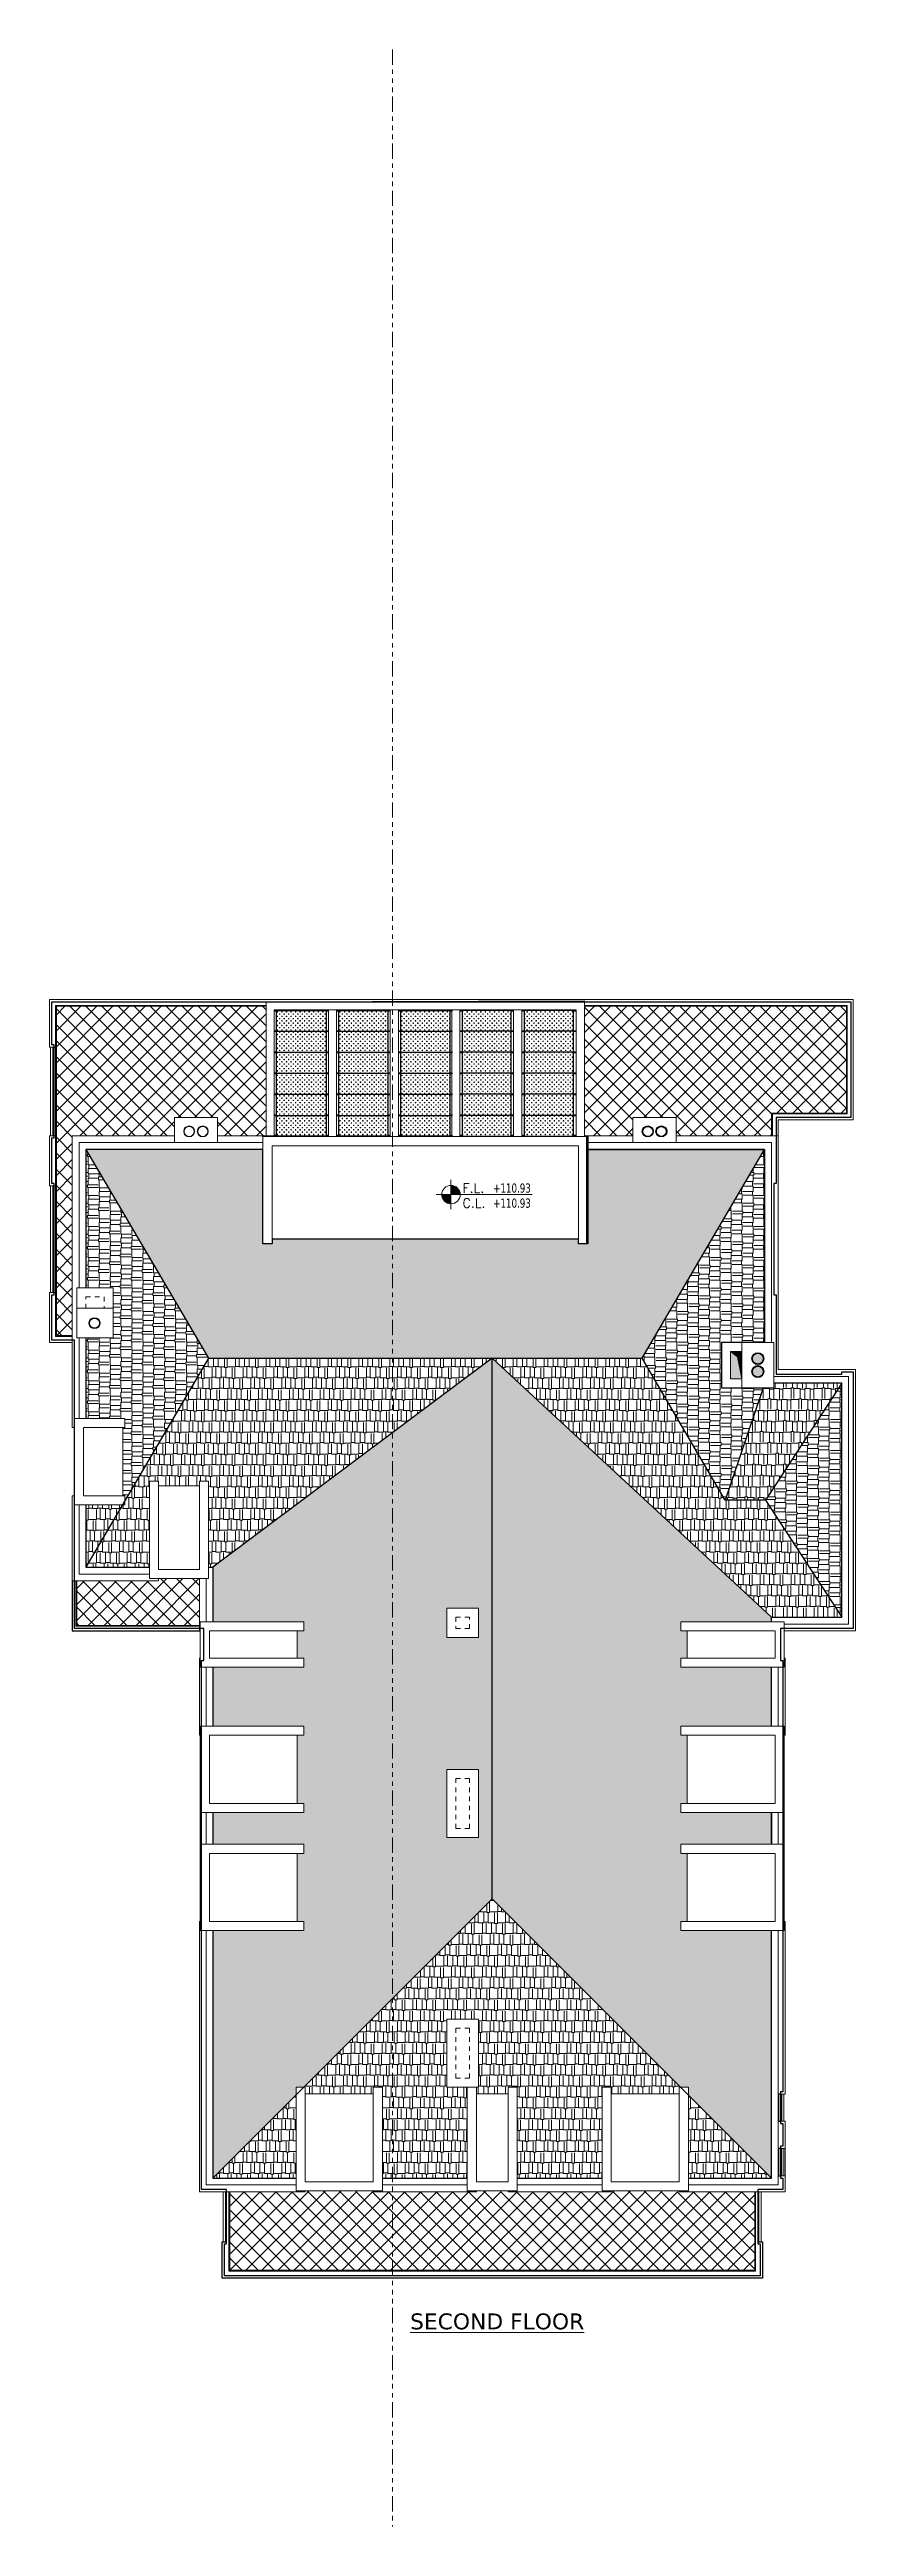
# Model space of a CAD drawing. Header units: inches. Extents: x -48 to 777, y -156 to 510.
# Drawn here: x 684.8 to 702.6, y -128.5 to -74 of the extents above; entities that cross this region are included whole.
import ezdxf
from ezdxf.enums import TextEntityAlignment as Align

# ---------------------------------------------------------------- set-up
doc = ezdxf.new("R2010")
doc.units = ezdxf.units.IN
doc.header["$MEASUREMENT"] = 0
for name, pattern in [('ACAD_ISO06W100', [36, 24, -3, 0, -3, 0, -3, 0, -3]), ('ACAD_ISO10W100', [18, 12, -3, 0, -3]), ('HIDDEN', [0.375, 0.25, -0.125]), ('NUHA', [1.45, 0.75, -0.25, 0.2, -0.25])]:
    doc.linetypes.add(name, pattern=pattern)
for name, color, linetype, lineweight in [('A-AXIS', 253, 'ACAD_ISO10W100', 5), ('A-HIDDEN', 254, 'HIDDEN', 5), ('A-PILLARS', 1, 'Continuous', 60), ('A-PROJECTION1', 6, 'Continuous', 30), ('A-PROJECTION2', 5, 'Continuous', 20), ('A-SIGNS1', 20, 'Continuous', 15), ('A-SIGNS2', 30, 'Continuous', 15), ('A-TEXT', 50, 'Continuous', 15), ('C-METAL', 190, 'Continuous', 30), ('C-TEXTILE', 205, 'Continuous', 30), ('C-WOOD', 28, 'Continuous', 30), ('D-GLASS', 171, 'Continuous', 20), ('D-METAL', 156, 'Continuous', 20), ('D-STONE', 52, 'Continuous', 20), ('D-WOOD', 32, 'Continuous', 20), ('H-OTHERS', 189, 'Continuous', 5), ('H-TEXTILE', 145, 'Continuous', 5), ('H-TILING', 54, 'Continuous', 5)]:
    doc.layers.add(name, color=color, linetype=linetype, lineweight=lineweight)
doc.layers.add('HH-DARK GREY', color=7, linetype='Continuous', lineweight=5, true_color=0x404040)
doc.layers.add('str-sunken-slabs', color=5, linetype='Continuous')
doc.styles.add('ROMAND', font='verdana.ttf')
doc.styles.add('ROMANS', font='romans__.ttf', dxfattribs={"height": 0.14})
pattern_1 = [(90, (590.39616, -349.71223), (-0.24, 0.51), [0.12, -0.1, 0.14, -0.06, 0.18, -0.08]), (90, (590.38616, -349.59223), (-0.24, 0.51), [0.1, -0.38, 0.08, -0.12]), (90, (590.41116, -349.35223), (-0.24, 0.51), [0.06, -0.62]), (180, (590.39616, -349.71223), (-0.24, -0.17), [0.23, -0.73]), (180, (590.39616, -349.59223), (-0.24, -0.17), [0.225, -0.735]), (180, (590.39616, -349.49223), (-0.24, -0.17), [0.21, -0.75]), (180, (590.41116, -349.35223), (-0.24, -0.17), [0.23, -0.73]), (180, (590.41116, -349.29223), (-0.24, -0.17), [0.23, -0.73]), (180, (590.39616, -349.11223), (-0.24, -0.17), [0.22, -0.74])]
pattern_2 = [(0, (590.39616, -349.71223), (0.51, 0.24), [0.12, -0.1, 0.14, -0.06, 0.18, -0.08]), (0, (590.51616, -349.70223), (0.51, 0.24), [0.1, -0.38, 0.08, -0.12]), (0, (590.75616, -349.72723), (0.51, 0.24), [0.06, -0.62]), (90, (590.39616, -349.71223), (-0.17, 0.24), [0.23, -0.73]), (90, (590.51616, -349.71223), (-0.17, 0.24), [0.225, -0.735]), (90, (590.61616, -349.71223), (-0.17, 0.24), [0.21, -0.75]), (90, (590.75616, -349.72723), (-0.17, 0.24), [0.23, -0.73]), (90, (590.81616, -349.72723), (-0.17, 0.24), [0.23, -0.73]), (90, (590.99616, -349.71223), (-0.17, 0.24), [0.22, -0.74])]
pattern_3 = [(270, (590.39616, -349.71223), (0.24, -0.51), [0.12, -0.1, 0.14, -0.06, 0.18, -0.08]), (270, (590.40616, -349.83223), (0.24, -0.51), [0.1, -0.38, 0.08, -0.12]), (270, (590.38116, -350.07223), (0.24, -0.51), [0.06, -0.62]), (0, (590.39616, -349.71223), (0.24, 0.17), [0.23, -0.73]), (0, (590.39616, -349.83223), (0.24, 0.17), [0.225, -0.735]), (0, (590.39616, -349.93223), (0.24, 0.17), [0.21, -0.75]), (0, (590.38116, -350.07223), (0.24, 0.17), [0.23, -0.73]), (0, (590.38116, -350.13223), (0.24, 0.17), [0.23, -0.73]), (0, (590.39616, -350.31223), (0.24, 0.17), [0.22, -0.74])]
pattern_4 = [(180, (590.39616, -349.71223), (-0.51, -0.24), [0.12, -0.1, 0.14, -0.06, 0.18, -0.08]), (180, (590.27616, -349.72223), (-0.51, -0.24), [0.1, -0.38, 0.08, -0.12]), (180, (590.03616, -349.69723), (-0.51, -0.24), [0.06, -0.62]), (270, (590.39616, -349.71223), (0.17, -0.24), [0.23, -0.73]), (270, (590.27616, -349.71223), (0.17, -0.24), [0.225, -0.735]), (270, (590.17616, -349.71223), (0.17, -0.24), [0.21, -0.75]), (270, (590.03616, -349.69723), (0.17, -0.24), [0.23, -0.73]), (270, (589.97616, -349.69723), (0.17, -0.24), [0.23, -0.73]), (270, (589.79616, -349.71223), (0.17, -0.24), [0.22, -0.74])]
pattern_5 = [(315, (449.04177, -81.5631), (0.1767767, 0.1767767), []), (45, (449.04177, -81.5631), (-0.1767767, 0.1767767), [])]
pattern_6 = [(270, (449.041767, -81.56311), (0.05, -0.05), [0.025, -0.075]), (360, (449.029267, -81.57561), (0.05, 0.05), [0.025, -0.075])]
pattern_7 = [(270, (450.42177, -81.56311), (0.05, -0.05), [0.025, -0.075]), (360, (450.40927, -81.57561), (0.05, 0.05), [0.025, -0.075])]

msp = doc.modelspace()

# ---------------------------------------------------------------- texts
at = {"layer": 'A-TEXT', "insert": (692.76342, -123.83503), "char_height": 0.35, "width": 17.9519082, "attachment_point": 1, "style": 'ROMAND'}
msp.add_mtext('{\\LSECOND FLOOR}', dxfattribs=at)

# ---------------------------------------------------------------- blocks, each defined once
blk = doc.blocks.new('GXFHGCGFCD')
at = {"layer": 'A-SIGNS1', "linetype": 'NUHA'}
h = blk.add_hatch(color=256, dxfattribs=at)
h.paths.add_polyline_path([(90.382, 61.33), (90.382, 61.17), (90.542, 61.17, 0.414214)])
h.paths.add_polyline_path([(90.382, 61.17), (90.222, 61.17, 0.414214), (90.382, 61.01)])
at = {"layer": 'A-SIGNS1'}
for p, q in [((90.126, 61.17), (91.79, 61.17)), ((90.382, 60.914), (90.382, 61.426))]:
    blk.add_line(p, q, dxfattribs=at)
blk.add_circle((90.382, 61.17), 0.16, dxfattribs=at)
blk = doc.blocks.new('DGXFHXFGDFD')
at = {"layer": 'A-SIGNS1'}
blk.add_blockref('GXFHGCGFCD', (0, 0), dxfattribs=at)
at = {"layer": 'A-SIGNS2', "linetype": 'NUHA', "style": 'ROMANS'}
for s, p in [('F.L.', (90.583, 61.203)), ('C.L.', (90.583, 60.941))]:
    blk.add_text(s, height=0.16, dxfattribs=at).set_placement(p)
at = {"layer": 'A-SIGNS2', "style": 'ROMANS', "width": 0.910135, "flags": 4}
for tag, p, p2 in [('NIV.FINI', (91.116, 61.203), (91.79, 61.203)), ('NIV.BETON', (91.116, 60.941), (91.79, 60.941))]:
    blk.add_attdef(tag, text='', height=0.16, dxfattribs=at).set_placement(p, p2, align=Align.FIT)

# ---------------------------------------------------------------- hatches: boundary and pattern name
at = {"layer": 'H-OTHERS'}
h = msp.add_hatch(dxfattribs=at)
h.set_pattern_fill('ANSI32', color=256, scale=0.1, angle=-231.511645)
h.set_pattern_definition([(135, (690.17773, -118.32325), (-0.026516504, -0.026516504), []), (135, (690.17773, -118.305574), (-0.026516504, -0.026516504), [])])
h.paths.add_polyline_path([(699.82294, -102.65377), (699.97216, -102.77198), (700.07294, -103.25378), (700.07294, -102.65379)])
at = {"layer": 'H-TEXTILE'}
h = msp.add_hatch(dxfattribs=at)
h.set_pattern_fill('CROSS', color=256, scale=0.2, angle=-90)
h.set_pattern_definition(pattern_6)
h.paths.add_polyline_path([(690.9149, -95.14378), (690.9149, -97.91378), (689.82293, -97.91378), (689.82293, -95.14378)])
h = msp.add_hatch(dxfattribs=at)
h.set_pattern_fill('CROSS', color=256, scale=0.2, angle=-90)
h.set_pattern_definition(pattern_7)
h.paths.add_polyline_path([(692.27686, -95.14378), (692.27686, -97.91378), (691.1949, -97.91378), (691.1949, -95.14378)])
h = msp.add_hatch(dxfattribs=at)
h.set_pattern_fill('CROSS', color=256, scale=0.2, angle=-90)
h.set_pattern_definition([(270, (451.783733, -81.56311), (0.05, -0.05), [0.025, -0.075]), (360, (451.771233, -81.57561), (0.05, 0.05), [0.025, -0.075])])
h.paths.add_polyline_path([(693.63883, -95.14378), (693.63883, -97.91378), (692.55686, -97.91378), (692.55686, -95.14378)])
h = msp.add_hatch(dxfattribs=at)
h.set_pattern_fill('CROSS', color=256, scale=0.2, angle=-90)
h.set_pattern_definition(pattern_7)
h.paths.add_polyline_path([(693.9108, -95.14378), (693.9108, -97.91378), (694.99276, -97.91378), (694.99276, -95.14378)])
h = msp.add_hatch(dxfattribs=at)
h.set_pattern_fill('CROSS', color=256, scale=0.2, angle=-90)
h.set_pattern_definition(pattern_6)
h.paths.add_polyline_path([(695.27276, -95.14378), (695.27276, -97.91378), (696.36473, -97.91378), (696.36473, -95.14378)])
at = {"layer": 'H-TILING'}
h = msp.add_hatch(dxfattribs=at)
h.set_pattern_fill('ANSI37', color=256, scale=2, angle=-90)
h.set_pattern_definition(pattern_5)
h.paths.add_polyline_path([(687.57276, -97.50378), (688.52293, -97.50378), (688.52293, -97.90379), (689.59293, -97.90379), (689.59293, -95.05378), (684.97293, -95.05378), (684.97292, -102.30377), (685.32293, -102.30377), (685.32293, -97.90378), (687.57276, -97.90379)])
h = msp.add_hatch(dxfattribs=at)
h.set_pattern_fill('ANSI37', color=256, scale=2, angle=-90)
h.set_pattern_definition(pattern_5)
h.paths.add_polyline_path([(696.60276, -95.05378), (696.60276, -97.90378), (697.67276, -97.90378), (697.67276, -97.50378), (698.62276, -97.50378), (698.62276, -97.90378), (700.72257, -97.90378), (700.72257, -97.40367), (702.37293, -97.40367), (702.37293, -95.05378)])
h = msp.add_hatch(dxfattribs=at)
h.set_pattern_fill('ANSI37', color=256, scale=2, angle=-90)
h.set_pattern_definition(pattern_5)
h.paths.add_polyline_path([(687.22293, -107.70534), (685.67293, -107.70534), (685.67293, -107.70534), (685.75293, -107.70534), (685.42293, -107.70534), (685.42293, -108.68534), (688.12293, -108.68534), (688.12293, -107.65534), (687.22293, -107.65534), (687.22293, -107.70534)])
h = msp.add_hatch(dxfattribs=at)
h.set_pattern_fill('ANSI37', color=256, scale=2, angle=-90)
h.set_pattern_definition(pattern_5)
h.paths.add_polyline_path([(700.35293, -122.88534), (700.35293, -121.15534), (698.69196, -121.15534), (697.19196, -121.1377), (697.19196, -121.15534), (694.92293, -121.15534), (694.22293, -121.13979), (694.22293, -121.15534), (691.9539, -121.15534), (690.4539, -121.1377), (690.4539, -121.15534), (688.79293, -121.15534), (688.79293, -122.88534)])
at = {"layer": 'HH-DARK GREY'}
h = msp.add_hatch(dxfattribs=at)
h.set_pattern_fill('AR-RSHKE', color=256, scale=0.02, angle=270)
h.set_pattern_definition(pattern_3)
h.paths.add_polyline_path([(688.32293, -102.80456), (685.62293, -98.20378), (685.62293, -101.25377), (686.22294, -101.25377), (686.22294, -101.70378), (686.22294, -101.70378), (686.22294, -102.35378), (685.62293, -102.35377), (685.62293, -104.12956), (686.48057, -104.12956), (686.48057, -104.32956), (686.43658, -104.32956), (686.43658, -105.82956), (686.54769, -105.82956)])
h = msp.add_hatch(dxfattribs=at)
h.set_pattern_fill('AR-RSHKE', color=256, scale=0.02, angle=180)
h.set_pattern_definition(pattern_4)
h.paths.add_polyline_path([(689.52293, -98.20378), (685.62293, -98.20378), (688.32293, -102.80456), (697.87257, -102.80507), (700.57257, -98.20429), (696.67276, -98.20378), (696.67276, -100.28559), (696.47276, -100.28559), (696.47276, -100.17807), (689.72293, -100.17807), (689.72293, -100.28559), (689.52293, -100.28559)])
h = msp.add_hatch(dxfattribs=at)
h.set_pattern_fill('AR-RSHKE', color=256, scale=0.02, angle=90)
h.set_pattern_definition(pattern_1)
h.paths.add_polyline_path([(697.87257, -102.80507), (700.57257, -98.20429), (700.57293, -102.45379), (699.62295, -102.45379), (699.62295, -103.45378), (700.53928, -103.45378), (699.70615, -105.92948)])
h = msp.add_hatch(dxfattribs=at)
h.set_pattern_fill('AR-RSHKE', color=256, scale=0.02)
h.set_pattern_definition(pattern_2)
h.paths.add_polyline_path([(694.57249, -102.80489), (688.32293, -102.80456), (686.48057, -105.94394), (686.48057, -106.02956), (686.43032, -106.02956), (685.62293, -107.40534), (685.62293, -107.40534), (687.02293, -107.40534), (687.02293, -105.50805), (687.22293, -105.50805), (687.22293, -105.60942), (688.12294, -105.60942), (688.12294, -105.50805), (688.32294, -105.50805), (688.32294, -107.40534), (688.42293, -107.40534)])
h = msp.add_hatch(dxfattribs=at)
h.set_pattern_fill('AR-RSHKE', color=256, scale=0.02, angle=270)
h.set_pattern_definition(pattern_3)
h.paths.add_polyline_path([(694.57293, -114.70534), (694.57293, -102.80489), (694.57249, -102.80489), (688.42293, -107.40534), (688.42293, -108.60618), (690.4224, -108.60618), (690.4224, -108.80618), (690.27992, -108.80618), (690.27992, -109.40618), (690.4224, -109.40618), (690.4224, -109.60618), (688.42293, -109.60618), (688.42293, -110.90534), (690.4224, -110.90534), (690.4224, -111.10534), (690.27992, -111.10534), (690.27992, -112.60534), (690.4224, -112.60534), (690.4224, -112.80534), (688.42293, -112.80534), (688.42293, -113.50534), (690.4224, -113.50534), (690.4224, -113.70534), (690.27992, -113.70534), (690.27992, -115.20534), (690.4224, -115.20534), (690.4224, -115.40534), (688.42293, -115.40534), (688.42293, -120.85534), (690.25391, -119.02437), (690.25391, -118.85588), (690.4224, -118.85588)])
h.paths.add_polyline_path([(693.57293, -108.30534), (694.27293, -108.30534), (694.27293, -108.95534), (693.57293, -108.95534)], flags=16)
h.paths.add_polyline_path([(693.77293, -108.50534), (694.07293, -108.50534), (694.07293, -108.75534), (693.77293, -108.75534)], flags=0)
h.paths.add_polyline_path([(693.57293, -111.85534), (694.27293, -111.85534), (694.27293, -113.35534), (693.57293, -113.35534)], flags=16)
h.paths.add_polyline_path([(693.77293, -112.05534), (694.07293, -112.05534), (694.07293, -113.15534), (693.77293, -113.15534)], flags=0)
h = msp.add_hatch(dxfattribs=at)
h.set_pattern_fill('AR-RSHKE', color=256, scale=0.02, angle=90)
h.set_pattern_definition(pattern_1)
h.paths.add_polyline_path([(699.82295, -103.25378), (700.07294, -103.25378), (699.97216, -102.77198), (699.82295, -102.65379)], flags=17)
h.paths.add_polyline_path([(700.42294, -102.94072, -0.41421356), (700.29294, -102.81072, -0.96), (700.54294, -102.81072, -0.52208009), (700.42294, -102.96685, -0.41421356), (700.55294, -103.09685, -0.96), (700.30294, -103.09685, -0.52208009)], flags=17)
h.paths.add_polyline_path([(694.57293, -114.70534), (698.72347, -118.85588), (698.89196, -118.85588), (698.89196, -119.02437), (700.72293, -120.85534), (700.72293, -115.40534), (698.72347, -115.40534), (698.72347, -115.20534), (698.86595, -115.20534), (698.86595, -113.70534), (698.72347, -113.70534), (698.72347, -113.50534), (700.72293, -113.50534), (700.72293, -112.80534), (698.72347, -112.80534), (698.72347, -112.60534), (698.86595, -112.60534), (698.86595, -111.10534), (698.72347, -111.10534), (698.72347, -110.90534), (700.72293, -110.90534), (700.72293, -109.60618), (698.72347, -109.60618), (698.72347, -109.40618), (698.86595, -109.40618), (698.86595, -108.80618), (698.72347, -108.80618), (698.72347, -108.60618), (700.72293, -108.60618), (700.72293, -108.50551), (694.57329, -102.80489), (694.57293, -102.80489)])
h = msp.add_hatch(dxfattribs=at)
h.set_pattern_fill('AR-RSHKE', color=256, scale=0.02)
h.set_pattern_definition(pattern_2)
h.paths.add_polyline_path([(700.72275, -108.50534), (702.27293, -108.50534), (700.59331, -105.92948), (699.70615, -105.92948), (697.87257, -102.80507), (694.57329, -102.80489)])
h = msp.add_hatch(dxfattribs=at)
h.set_pattern_fill('AR-RSHKE', color=256, scale=0.02, angle=180)
h.set_pattern_definition(pattern_4)
h.paths.add_polyline_path([(700.59331, -105.92948), (702.27293, -103.35361), (700.77294, -103.35361), (700.77294, -103.45378), (700.53928, -103.45378), (699.70615, -105.92948)])
h = msp.add_hatch(dxfattribs=at)
h.set_pattern_fill('AR-RSHKE', color=256, scale=0.02, angle=90)
h.set_pattern_definition(pattern_1)
h.paths.add_polyline_path([(702.27293, -103.35361), (700.59331, -105.92948), (702.27293, -108.50534)])
h = msp.add_hatch(dxfattribs=at)
h.set_pattern_fill('AR-RSHKE', color=256, scale=0.02)
h.set_pattern_definition(pattern_2)
h.paths.add_polyline_path([(686.43032, -106.02956), (685.62293, -106.02956), (685.62293, -107.40534)])
h = msp.add_hatch(dxfattribs=at)
h.set_pattern_fill('AR-RSHKE', color=256, scale=0.02)
h.set_pattern_definition(pattern_2)
h.paths.add_polyline_path([(694.02293, -120.85534), (694.02293, -118.85534), (693.57293, -118.85534), (693.57293, -117.35534), (694.27293, -117.35534), (694.27293, -118.85534), (694.22293, -118.85534), (694.22293, -118.99836), (694.92293, -118.99836), (694.92293, -118.85588), (695.12293, -118.85588), (695.12293, -120.85534), (696.99196, -120.85534), (696.99196, -118.85588), (697.19196, -118.85588), (697.19196, -118.99836), (698.69196, -118.99836), (698.69196, -118.82437), (694.57293, -114.70534), (690.4224, -118.85588), (690.45391, -118.85588), (690.45391, -118.99836), (691.95391, -118.99836), (691.95391, -118.85588), (692.15391, -118.85588), (692.15391, -120.85534)])
h = msp.add_hatch(dxfattribs=at)
h.set_pattern_fill('AR-RSHKE', color=256, scale=0.02)
h.set_pattern_definition(pattern_2)
h.paths.add_polyline_path([(690.25391, -120.85534), (690.25391, -119.02437), (688.42293, -120.85534)])
h = msp.add_hatch(dxfattribs=at)
h.set_pattern_fill('AR-RSHKE', color=256, scale=0.02)
h.set_pattern_definition(pattern_2)
h.paths.add_polyline_path([(700.72293, -120.85534), (698.89196, -119.02437), (698.89196, -120.85534)])

# ---------------------------------------------------------------- linework, layer by layer
at = {"layer": 'A-AXIS', "linetype": 'ACAD_ISO06W100', "ltscale": 0.014}
msp.add_lwpolyline([(692.37293, -73.98751), (692.37293, -128.52602)], dxfattribs=at)
at = {"layer": 'A-HIDDEN', "linetype": 'HIDDEN', "ltscale": 0.3}
msp.add_line((685.32293, -99.00378), (685.32293, -101.35378), dxfattribs=at)
for points in [[(685.62294, -101.45377), (686.02294, -101.45377), (686.02294, -101.70378), (685.62294, -101.70378)], [(693.77293, -108.75534), (694.07293, -108.75534), (694.07293, -108.50534), (693.77293, -108.50534)], [(693.77293, -113.15534), (694.07293, -113.15534), (694.07293, -112.05534), (693.77293, -112.05534)], [(693.77293, -118.65534), (694.07293, -118.65534), (694.07293, -117.55534), (693.77293, -117.55534)]]:
    msp.add_lwpolyline(points, close=True, dxfattribs=at)
at = {"layer": 'A-PILLARS'}
msp.add_lwpolyline([(696.67276, -100.28559), (696.67276, -97.92379)], dxfattribs=at)
at = {"layer": 'A-PROJECTION1', "linetype": 'Continuous'}
for p, q in [((688.32293, -102.80456), (697.87257, -102.80507)), ((694.57293, -114.70534), (694.57293, -102.80456))]:
    msp.add_line(p, q, dxfattribs=at)
for points in [[(689.52293, -98.20378), (685.62293, -98.20378), (685.62293, -101.25377)], [(685.62293, -98.20378), (688.32293, -102.80456), (685.62293, -107.40534)], [(696.67276, -98.20378), (700.57293, -98.20378), (700.57293, -102.45379), (699.62295, -102.45379), (699.62295, -103.45378), (700.53928, -103.45378), (699.70615, -105.92948), (697.87257, -102.80507), (700.57257, -98.20429)], [(685.62293, -102.35377), (685.62293, -104.12956)], [(694.57293, -102.80456), (694.57293, -102.80456), (688.42293, -107.40534)], [(694.57293, -102.80456), (694.57293, -102.80456), (700.72293, -108.50551)], [(702.27293, -103.35361), (700.59331, -105.92948), (702.27293, -108.50534)], [(700.72293, -108.60618), (700.72293, -108.50534), (702.27293, -108.50534), (702.27293, -103.35361), (700.77294, -103.35361)], [(685.62293, -106.02956), (685.62293, -107.40534), (687.02293, -107.40534)], [(700.59331, -105.92948), (699.70615, -105.92948)], [(688.32294, -107.40534), (688.42293, -107.40534), (688.42293, -108.60618)], [(688.42293, -109.60618), (688.42293, -110.90534)], [(700.72293, -110.90534), (700.72293, -109.60618)], [(688.42293, -112.80534), (688.42293, -113.50534)], [(700.72293, -113.50534), (700.72293, -112.80534)], [(700.72293, -112.80534), (700.72293, -113.50534)], [(688.42293, -120.85534), (694.57293, -114.70534), (700.72293, -120.85534)], [(688.42293, -115.40534), (688.42293, -120.85534), (690.25391, -120.85534)], [(698.89196, -120.85534), (700.72293, -120.85534), (700.72293, -115.40534)], [(692.15391, -120.85534), (694.02293, -120.85534)], [(695.12293, -120.85534), (696.99196, -120.85534)]]:
    msp.add_lwpolyline(points, dxfattribs=at)
at = {"layer": 'A-PROJECTION1'}
for points in [[(689.52293, -98.20378), (685.62293, -98.20378), (688.32293, -102.80456), (697.87257, -102.80507), (700.57257, -98.20429), (696.67276, -98.20378), (696.67276, -100.28559), (696.47276, -100.28559), (696.47276, -100.17807), (689.72293, -100.17807), (689.72293, -100.28559), (689.52293, -100.28559)], [(697.87257, -102.80507), (700.57257, -98.20429), (700.57293, -102.45379), (699.62295, -102.45379), (699.62295, -103.45378), (700.53928, -103.45378), (699.70615, -105.92948)]]:
    msp.add_lwpolyline(points, close=True, dxfattribs=at)
msp.add_lwpolyline([(685.32293, -107.70534), (685.32293, -108.80534), (688.12293, -108.80534)], dxfattribs=at)
at = {"layer": 'A-PROJECTION2'}
msp.add_lwpolyline([(700.07294, -103.25378), (699.82295, -103.25378), (699.82295, -102.65379), (700.07294, -102.65379)], close=True, dxfattribs=at)
at = {"layer": 'C-METAL'}
for centre, radius in [((697.99793, -97.80878), 0.12), ((697.99793, -97.80878), 0.11), ((698.29793, -97.80878), 0.12), ((698.29793, -97.80878), 0.11), ((685.81302, -102.03093), 0.12), ((685.81302, -102.03093), 0.11), ((700.42294, -102.81072), 0.13), ((700.42294, -103.09685), 0.13), ((700.42294, -102.81072), 0.12), ((700.42294, -103.09685), 0.12)]:
    msp.add_circle(centre, radius, dxfattribs=at)
at = {"layer": 'C-TEXTILE'}
for p, q in [((689.82293, -95.60211), (690.9149, -95.60211)), ((691.1949, -95.60211), (692.27686, -95.60211)), ((692.55686, -95.60211), (693.63883, -95.60211)), ((694.99276, -95.60211), (693.9108, -95.60211)), ((696.36473, -95.60211), (695.27276, -95.60211)), ((689.82293, -96.06545), (690.9149, -96.06545)), ((689.82293, -96.52878), (690.9149, -96.52878)), ((691.1949, -96.06545), (692.27686, -96.06545)), ((691.1949, -96.52878), (692.27686, -96.52878)), ((692.55686, -96.06545), (693.63883, -96.06545)), ((692.55686, -96.52878), (693.63883, -96.52878)), ((694.99276, -96.06545), (693.9108, -96.06545)), ((694.99276, -96.52878), (693.9108, -96.52878)), ((696.36473, -96.06545), (695.27276, -96.06545)), ((696.36473, -96.52878), (695.27276, -96.52878)), ((689.82293, -96.99211), (690.9149, -96.99211)), ((691.1949, -96.99211), (692.27686, -96.99211)), ((692.55686, -96.99211), (693.63883, -96.99211)), ((694.99276, -96.99211), (693.9108, -96.99211)), ((696.36473, -96.99211), (695.27276, -96.99211)), ((689.82293, -97.45545), (690.9149, -97.45545)), ((691.1949, -97.45545), (692.27686, -97.45545)), ((692.55686, -97.45545), (693.63883, -97.45545)), ((694.99276, -97.45545), (693.9108, -97.45545)), ((696.36473, -97.45545), (695.27276, -97.45545))]:
    msp.add_line(p, q, dxfattribs=at)
for points in [[(690.9149, -95.14378), (690.9149, -97.91378), (689.82293, -97.91378), (689.82293, -95.14378)], [(692.27686, -95.14378), (692.27686, -97.91378), (691.1949, -97.91378), (691.1949, -95.14378)], [(693.63883, -95.14378), (693.63883, -97.91378), (692.55686, -97.91378), (692.55686, -95.14378)], [(693.9108, -95.14378), (693.9108, -97.91378), (694.99276, -97.91378), (694.99276, -95.14378)], [(695.27276, -95.14378), (695.27276, -97.91378), (696.36473, -97.91378), (696.36473, -95.14378)]]:
    msp.add_lwpolyline(points, close=True, dxfattribs=at)
at = {"layer": 'C-WOOD'}
for p, q in [((684.92293, -97.90378), (684.92293, -95.95378)), ((684.92293, -101.35378), (684.92293, -99.00378))]:
    msp.add_line(p, q, dxfattribs=at)
for points in [[(700.92473, -119.00618), (700.87293, -119.00618), (700.87293, -119.60534), (700.92473, -119.60534)], [(700.92473, -120.20618), (700.87293, -120.20618), (700.87293, -120.80534), (700.92473, -120.80534)]]:
    msp.add_lwpolyline(points, close=True, dxfattribs=at)
msp.add_lwpolyline([(700.42293, -121.15534), (700.42293, -122.25534), (700.52293, -122.25534), (700.52293, -123.05534), (688.62293, -123.05534), (688.62293, -122.25534), (688.72293, -122.25534), (688.72293, -121.15534)], dxfattribs=at)
at = {"layer": 'D-GLASS'}
for points in [[(689.59293, -95.03378), (684.95293, -95.03378), (684.95292, -102.32377), (685.32293, -102.32377)], [(689.59293, -95.05378), (684.97293, -95.05378), (684.97292, -102.30377), (685.32293, -102.30377)], [(700.74257, -97.90378), (700.74257, -97.42367), (702.39293, -97.42367), (702.39293, -95.03378), (696.60276, -95.03378)], [(700.72257, -97.90378), (700.72257, -97.40367), (702.37293, -97.40367), (702.37293, -95.05378), (696.60276, -95.05378)], [(688.12293, -108.70534), (685.40293, -108.70534), (685.40293, -107.70534), (685.42293, -107.70534), (685.42293, -108.68534), (688.12293, -108.68534)], [(700.37293, -121.15534), (700.37293, -122.90534), (688.77293, -122.90534), (688.77293, -121.15534)], [(700.35293, -121.15534), (700.35293, -122.88534), (688.79293, -122.88534), (688.79293, -121.15534)]]:
    msp.add_lwpolyline(points, dxfattribs=at)
at = {"layer": 'D-METAL'}
for points in [[(689.82293, -95.16378), (689.82293, -95.14378), (689.77293, -95.14378), (689.77293, -95.16378)], [(690.9649, -95.16378), (690.9649, -95.14378), (690.9149, -95.14378), (690.9149, -95.16378)], [(691.1949, -95.16378), (691.1949, -95.14378), (691.1449, -95.14378), (691.1449, -95.16378)], [(692.32686, -95.16378), (692.32686, -95.14378), (692.27686, -95.14378), (692.27686, -95.16378)], [(692.55686, -95.16378), (692.55686, -95.14378), (692.50687, -95.14378), (692.50687, -95.16378)], [(693.68883, -95.16378), (693.68883, -95.14378), (693.63883, -95.14378), (693.63883, -95.16378)], [(693.8608, -95.16378), (693.8608, -95.14378), (693.9108, -95.14378), (693.9108, -95.16378)], [(694.99276, -95.16378), (694.99276, -95.14378), (695.04276, -95.14378), (695.04276, -95.16378)], [(695.22276, -95.16378), (695.22276, -95.14378), (695.27276, -95.14378), (695.27276, -95.16378)], [(696.36473, -95.16378), (696.36473, -95.14378), (696.41473, -95.14378), (696.41473, -95.16378)], [(689.77293, -95.59211), (689.77293, -95.61211), (689.82293, -95.61211), (689.82293, -95.59211)], [(690.9649, -95.61211), (690.9649, -95.59211), (690.9149, -95.59211), (690.9149, -95.61211)], [(691.1449, -95.59211), (691.1449, -95.61211), (691.1949, -95.61211), (691.1949, -95.59211)], [(692.32686, -95.61211), (692.32686, -95.59211), (692.27686, -95.59211), (692.27686, -95.61211)], [(692.50687, -95.59211), (692.50687, -95.61211), (692.55686, -95.61211), (692.55686, -95.59211)], [(693.68883, -95.61211), (693.68883, -95.59211), (693.63883, -95.59211), (693.63883, -95.61211)], [(693.8608, -95.61211), (693.8608, -95.59211), (693.9108, -95.59211), (693.9108, -95.61211)], [(695.04276, -95.59211), (695.04276, -95.61211), (694.99276, -95.61211), (694.99276, -95.59211)], [(695.22276, -95.61211), (695.22276, -95.59211), (695.27276, -95.59211), (695.27276, -95.61211)], [(696.41473, -95.59211), (696.41473, -95.61211), (696.36473, -95.61211), (696.36473, -95.59211)], [(689.77293, -96.05545), (689.77293, -96.07545), (689.82293, -96.07545), (689.82293, -96.05545)], [(689.77293, -96.51878), (689.77293, -96.53878), (689.82293, -96.53878), (689.82293, -96.51878)], [(690.9649, -96.07545), (690.9649, -96.05545), (690.9149, -96.05545), (690.9149, -96.07545)], [(690.9649, -96.53878), (690.9649, -96.51878), (690.9149, -96.51878), (690.9149, -96.53878)], [(691.1449, -96.05545), (691.1449, -96.07545), (691.1949, -96.07545), (691.1949, -96.05545)], [(691.1449, -96.51878), (691.1449, -96.53878), (691.1949, -96.53878), (691.1949, -96.51878)], [(692.32686, -96.07545), (692.32686, -96.05545), (692.27686, -96.05545), (692.27686, -96.07545)], [(692.32686, -96.53878), (692.32686, -96.51878), (692.27686, -96.51878), (692.27686, -96.53878)], [(692.50687, -96.05545), (692.50687, -96.07545), (692.55686, -96.07545), (692.55686, -96.05545)], [(692.50687, -96.51878), (692.50687, -96.53878), (692.55686, -96.53878), (692.55686, -96.51878)], [(693.68883, -96.07545), (693.68883, -96.05545), (693.63883, -96.05545), (693.63883, -96.07545)], [(693.68883, -96.53878), (693.68883, -96.51878), (693.63883, -96.51878), (693.63883, -96.53878)], [(693.8608, -96.07545), (693.8608, -96.05545), (693.9108, -96.05545), (693.9108, -96.07545)], [(693.8608, -96.53878), (693.8608, -96.51878), (693.9108, -96.51878), (693.9108, -96.53878)], [(695.04276, -96.05545), (695.04276, -96.07545), (694.99276, -96.07545), (694.99276, -96.05545)], [(695.04276, -96.51878), (695.04276, -96.53878), (694.99276, -96.53878), (694.99276, -96.51878)], [(695.22276, -96.07545), (695.22276, -96.05545), (695.27276, -96.05545), (695.27276, -96.07545)], [(695.22276, -96.53878), (695.22276, -96.51878), (695.27276, -96.51878), (695.27276, -96.53878)], [(696.41473, -96.05545), (696.41473, -96.07545), (696.36473, -96.07545), (696.36473, -96.05545)], [(696.41473, -96.51878), (696.41473, -96.53878), (696.36473, -96.53878), (696.36473, -96.51878)], [(689.77293, -96.98211), (689.77293, -97.00211), (689.82293, -97.00211), (689.82293, -96.98211)], [(690.9649, -97.00211), (690.9649, -96.98211), (690.9149, -96.98211), (690.9149, -97.00211)], [(691.1449, -96.98211), (691.1449, -97.00211), (691.1949, -97.00211), (691.1949, -96.98211)], [(692.32686, -97.00211), (692.32686, -96.98211), (692.27686, -96.98211), (692.27686, -97.00211)], [(692.50687, -96.98211), (692.50687, -97.00211), (692.55686, -97.00211), (692.55686, -96.98211)], [(693.68883, -97.00211), (693.68883, -96.98211), (693.63883, -96.98211), (693.63883, -97.00211)], [(693.8608, -97.00211), (693.8608, -96.98211), (693.9108, -96.98211), (693.9108, -97.00211)], [(695.04276, -96.98211), (695.04276, -97.00211), (694.99276, -97.00211), (694.99276, -96.98211)], [(695.22276, -97.00211), (695.22276, -96.98211), (695.27276, -96.98211), (695.27276, -97.00211)], [(696.41473, -96.98211), (696.41473, -97.00211), (696.36473, -97.00211), (696.36473, -96.98211)], [(689.77293, -97.44545), (689.77293, -97.46545), (689.82293, -97.46545), (689.82293, -97.44545)], [(690.9649, -97.46545), (690.9649, -97.44545), (690.9149, -97.44545), (690.9149, -97.46545)], [(691.1449, -97.44545), (691.1449, -97.46545), (691.1949, -97.46545), (691.1949, -97.44545)], [(692.32686, -97.46545), (692.32686, -97.44545), (692.27686, -97.44545), (692.27686, -97.46545)], [(692.50687, -97.44545), (692.50687, -97.46545), (692.55686, -97.46545), (692.55686, -97.44545)], [(693.68883, -97.46545), (693.68883, -97.44545), (693.63883, -97.44545), (693.63883, -97.46545)], [(693.8608, -97.46545), (693.8608, -97.44545), (693.9108, -97.44545), (693.9108, -97.46545)], [(695.04276, -97.44545), (695.04276, -97.46545), (694.99276, -97.46545), (694.99276, -97.44545)], [(695.22276, -97.46545), (695.22276, -97.44545), (695.27276, -97.44545), (695.27276, -97.46545)], [(696.41473, -97.44545), (696.41473, -97.46545), (696.36473, -97.46545), (696.36473, -97.44545)], [(689.77293, -97.89378), (689.77293, -97.91378), (689.82293, -97.91378), (689.82293, -97.89378)], [(690.9649, -97.91378), (690.9649, -97.89378), (690.9149, -97.89378), (690.9149, -97.91378)], [(691.1449, -97.89378), (691.1449, -97.91378), (691.1949, -97.91378), (691.1949, -97.89378)], [(692.32686, -97.91378), (692.32686, -97.89378), (692.27686, -97.89378), (692.27686, -97.91378)], [(692.50687, -97.89378), (692.50687, -97.91378), (692.55686, -97.91378), (692.55686, -97.89378)], [(693.68883, -97.91378), (693.68883, -97.89378), (693.63883, -97.89378), (693.63883, -97.91378)], [(693.8608, -97.91378), (693.8608, -97.89378), (693.9108, -97.89378), (693.9108, -97.91378)], [(695.04276, -97.89378), (695.04276, -97.91378), (694.99276, -97.91378), (694.99276, -97.89378)], [(695.22276, -97.91378), (695.22276, -97.89378), (695.27276, -97.89378), (695.27276, -97.91378)], [(696.41473, -97.89378), (696.41473, -97.91378), (696.36473, -97.91378), (696.36473, -97.89378)]]:
    msp.add_lwpolyline(points, close=True, dxfattribs=at)
for centre, radius in [((687.89776, -97.80878), 0.12), ((687.89776, -97.80878), 0.11), ((688.19776, -97.80878), 0.12), ((688.19776, -97.80878), 0.11)]:
    msp.add_circle(centre, radius, dxfattribs=at)
at = {"layer": 'D-STONE', "linetype": 'Continuous'}
msp.add_line((689.72293, -100.17807), (696.47276, -100.17807), dxfattribs=at)
for points in [[(700.87257, -97.90378), (700.87257, -97.55367), (702.52293, -97.55367), (702.52293, -94.90378), (684.82293, -94.90378), (684.82293, -95.95378), (684.95293, -95.95378)], [(684.95293, -97.90378), (684.82293, -97.90378), (684.82293, -99.00378), (684.95293, -99.00378)], [(687.57276, -97.90378), (685.32293, -97.90378), (685.32293, -104.32956)], [(689.52293, -98.05378), (685.47293, -98.05378), (685.47293, -101.25377)], [(689.77293, -97.90378), (688.52293, -97.90378)], [(689.77293, -97.90379), (688.52293, -97.90379)], [(697.67276, -97.90378), (696.60276, -97.90378)], [(700.72293, -102.45379), (700.72293, -98.05378), (696.67276, -98.05378)], [(701.02293, -108.80618), (701.02293, -108.80534), (702.57293, -108.80534), (702.57293, -103.05361), (700.87294, -103.05361), (700.87293, -97.90378), (698.62276, -97.90378)], [(684.95292, -101.35378), (684.82292, -101.35378), (684.82292, -102.45377), (685.32293, -102.45377)], [(685.42295, -101.70377), (685.42294, -101.25377), (686.22294, -101.25377), (686.22294, -101.70378)], [(685.47293, -102.35377), (685.47293, -104.12956)], [(700.07295, -103.45378), (699.62295, -103.45378), (699.62295, -102.45379), (700.07295, -102.45379)], [(701.00293, -108.65534), (702.42293, -108.65534), (702.42293, -103.20361), (700.77294, -103.20361)], [(685.37293, -104.32956), (685.32293, -104.32956)], [(685.32293, -105.82956), (685.32293, -107.70534), (687.22293, -107.70534), (687.22293, -107.65534)], [(685.37293, -105.82956), (685.32293, -105.82956)], [(685.47293, -106.02956), (685.47293, -107.55534), (687.02293, -107.55534)], [(688.12293, -107.65534), (688.12293, -108.80534), (688.14293, -108.80534)], [(688.27293, -107.65534), (688.27293, -108.60618)], [(688.14293, -108.80618), (688.12293, -108.80618)], [(701.00293, -108.80618), (701.02293, -108.80618)], [(688.12293, -109.40618), (688.12293, -111.10534)], [(688.14293, -109.40618), (688.12293, -109.40618)], [(688.27293, -109.60618), (688.27293, -110.90534)], [(700.87293, -110.90534), (700.87293, -109.60618)], [(701.00293, -109.40618), (701.02293, -109.40618)], [(701.02293, -111.10534), (701.02293, -109.40618)], [(701.02293, -109.40618), (701.02293, -111.10534)], [(688.14293, -111.10534), (688.12293, -111.10534)], [(701.00293, -111.10534), (701.02293, -111.10534)], [(688.12293, -115.20534), (688.12293, -121.15534), (690.4539, -121.15534)], [(688.14293, -115.20534), (688.12293, -115.20534)], [(688.27293, -115.40534), (688.27293, -121.00534), (690.25391, -121.00534)], [(698.89196, -121.00534), (700.87293, -121.00534), (700.87293, -115.40534)], [(701.00293, -115.20534), (701.02293, -115.20534)], [(701.02293, -119.00618), (701.02293, -115.20534)], [(700.92293, -119.00618), (701.02293, -119.00618)], [(698.69196, -121.15534), (701.02293, -121.15534), (701.02293, -119.60534)], [(700.92293, -120.20618), (701.02293, -120.20618), (701.02293, -119.60534), (700.92293, -119.60534)], [(692.15391, -121.00534), (694.02293, -121.00534)], [(695.12293, -121.00534), (696.99196, -121.00534)], [(701.02293, -120.80534), (700.92293, -120.80534)], [(690.4539, -121.13534), (690.4539, -121.15534)], [(691.9539, -121.13534), (691.9539, -121.15534)], [(691.9539, -121.15534), (694.22293, -121.15534)], [(694.22293, -121.13534), (694.22293, -121.15534)], [(694.92293, -121.13534), (694.92293, -121.15534)], [(694.92293, -121.15534), (697.19196, -121.15534)], [(697.19196, -121.13534), (697.19196, -121.15534)], [(698.69196, -121.13534), (698.69196, -121.15534)]]:
    msp.add_lwpolyline(points, dxfattribs=at)
for points in [[(688.52293, -97.50378), (687.57276, -97.50378), (687.57276, -98.05378), (688.52293, -98.05378)], [(698.62276, -97.50378), (697.67276, -97.50378), (697.67276, -98.05378), (698.62276, -98.05378)], [(685.42294, -101.70377), (686.22294, -101.70378), (686.22294, -102.35378), (685.42294, -102.35377)], [(700.77294, -103.45378), (700.07295, -103.45378), (700.07295, -102.45379), (700.77294, -102.45379)], [(686.43658, -104.32956), (685.57293, -104.32956), (685.57293, -105.82956), (686.43658, -105.82956)], [(687.22293, -105.60942), (687.22293, -107.45534), (688.12294, -107.45534), (688.12294, -105.60942)], [(693.57293, -108.95534), (694.27293, -108.95534), (694.27293, -108.30534), (693.57293, -108.30534)], [(690.27992, -108.80618), (688.34293, -108.80618), (688.34293, -109.40618), (690.27992, -109.40618)], [(698.86595, -108.80618), (700.80293, -108.80618), (700.80293, -109.40618), (698.86595, -109.40618)], [(690.27992, -111.10534), (688.34293, -111.10534), (688.34293, -112.60534), (690.27992, -112.60534)], [(698.86595, -111.10534), (700.80293, -111.10534), (700.80293, -112.60534), (698.86595, -112.60534)], [(693.57293, -113.35534), (694.27293, -113.35534), (694.27293, -111.85534), (693.57293, -111.85534)], [(690.27992, -113.70534), (688.34293, -113.70534), (688.34293, -115.20534), (690.27992, -115.20534)], [(698.86595, -113.70534), (700.80293, -113.70534), (700.80293, -115.20534), (698.86595, -115.20534)], [(693.57293, -118.85534), (694.27293, -118.85534), (694.27293, -117.35534), (693.57293, -117.35534)], [(690.45391, -118.99836), (690.45391, -120.93534), (691.95391, -120.93534), (691.95391, -118.99836)], [(694.22293, -118.99836), (694.22293, -120.93534), (694.92293, -120.93534), (694.92293, -118.99836)], [(697.19196, -118.99836), (697.19196, -120.93534), (698.69196, -120.93534), (698.69196, -118.99836)]]:
    msp.add_lwpolyline(points, close=True, dxfattribs=at)
at = {"layer": 'D-WOOD'}
for p, q in [((688.14293, -113.50534), (688.14293, -112.80534)), ((701.00293, -113.50534), (701.00293, -112.80534)), ((700.94793, -119.60534), (700.94793, -119.00618)), ((700.99793, -119.60534), (700.99793, -119.00618)), ((700.94793, -120.80534), (700.94793, -120.20618)), ((700.99793, -120.80534), (700.99793, -120.20618))]:
    msp.add_line(p, q, dxfattribs=at)
for points in [[(696.60276, -97.9238), (696.60276, -95.13378), (696.60276, -94.93378), (689.59293, -94.95378), (689.59293, -97.9238), (689.77293, -97.9238), (689.77293, -95.13378), (690.9649, -95.13378), (690.9649, -97.9238), (691.1449, -97.9238), (691.1449, -95.13378), (695.04276, -95.13378), (695.04276, -97.9238), (695.22276, -97.9238), (695.22276, -95.13378), (696.42276, -95.13378), (696.42276, -97.9238), (696.60276, -97.9238)], [(696.67276, -100.28559), (696.67276, -97.92379), (689.52293, -97.9238), (689.52293, -100.28559), (689.72293, -100.28559), (689.72293, -98.1238), (696.47276, -98.12379), (696.47276, -100.28559), (696.67276, -100.28559)], [(688.27293, -112.80534), (688.27293, -113.50534)], [(700.87293, -113.50534), (700.87293, -112.80534)], [(688.64793, -122.25534), (688.64793, -121.15534)], [(688.69793, -122.25534), (688.69793, -121.15534)], [(700.44793, -122.25534), (700.44793, -121.15534)], [(700.49793, -122.25534), (700.49793, -121.15534)]]:
    msp.add_lwpolyline(points, dxfattribs=at)
for points in [[(691.1449, -95.13378), (691.1449, -97.9238), (690.9649, -97.9238), (690.9649, -95.13378)], [(692.50687, -95.13378), (692.50687, -97.9238), (692.32686, -97.9238), (692.32686, -95.13378)], [(693.6808, -95.13378), (693.6808, -97.9238), (693.8608, -97.9238), (693.8608, -95.13378)], [(695.04276, -95.13378), (695.04276, -97.9238), (695.22276, -97.9238), (695.22276, -95.13378)], [(684.84793, -95.95378), (684.89793, -95.95378), (684.89793, -97.90378), (684.84793, -97.90378)], [(684.84793, -99.00378), (684.89793, -99.00378), (684.89793, -101.35378), (684.84793, -101.35378)], [(686.48057, -104.12956), (685.37293, -104.12956), (685.37293, -106.02956), (686.48057, -106.02956), (686.48057, -105.82956), (685.57293, -105.82956), (685.57293, -104.32956), (686.48057, -104.32956)], [(687.02293, -105.50805), (687.02293, -107.65534), (688.32294, -107.65534), (688.32294, -105.50805), (688.12294, -105.50805), (688.12294, -107.45534), (687.22293, -107.45534), (687.22293, -105.50805)], [(690.4224, -108.60618), (688.14293, -108.60618), (688.14293, -109.60618), (690.4224, -109.60618), (690.4224, -109.40618), (688.34293, -109.40618), (688.34293, -108.80618), (690.4224, -108.80618)], [(698.72347, -108.60618), (701.00293, -108.60618), (701.00293, -109.60618), (698.72347, -109.60618), (698.72347, -109.40618), (700.80293, -109.40618), (700.80293, -108.80618), (698.72347, -108.80618)], [(690.4224, -110.90534), (688.14293, -110.90534), (688.14293, -112.80534), (690.4224, -112.80534), (690.4224, -112.60534), (688.34293, -112.60534), (688.34293, -111.10534), (690.4224, -111.10534)], [(698.72347, -110.90534), (701.00293, -110.90534), (701.00293, -112.80534), (698.72347, -112.80534), (698.72347, -112.60534), (700.80293, -112.60534), (700.80293, -111.10534), (698.72347, -111.10534)], [(690.4224, -113.50534), (688.14293, -113.50534), (688.14293, -115.40534), (690.4224, -115.40534), (690.4224, -115.20534), (688.34293, -115.20534), (688.34293, -113.70534), (690.4224, -113.70534)], [(698.72347, -113.50534), (701.00293, -113.50534), (701.00293, -115.40534), (698.72347, -115.40534), (698.72347, -115.20534), (700.80293, -115.20534), (700.80293, -113.70534), (698.72347, -113.70534)], [(690.25391, -118.85588), (690.25391, -121.13534), (692.15391, -121.13534), (692.15391, -118.85588), (691.95391, -118.85588), (691.95391, -120.93534), (690.45391, -120.93534), (690.45391, -118.85588)], [(694.02293, -118.85588), (694.02293, -121.13534), (695.12293, -121.13534), (695.12293, -118.85588), (694.92293, -118.85588), (694.92293, -120.93534), (694.22293, -120.93534), (694.22293, -118.85588)], [(696.99196, -118.85588), (696.99196, -121.13534), (698.89196, -121.13534), (698.89196, -118.85588), (698.69196, -118.85588), (698.69196, -120.93534), (697.19196, -120.93534), (697.19196, -118.85588)]]:
    msp.add_lwpolyline(points, close=True, dxfattribs=at)
at = {"layer": 'H-OTHERS'}
msp.add_lwpolyline([(699.82294, -102.65377), (699.97216, -102.77198), (700.07294, -103.25378), (700.07294, -102.65379), (699.82294, -102.65377)], dxfattribs=at)
at = {"layer": 'str-sunken-slabs'}
msp.add_lwpolyline([(697.92293, -94.95378), (697.92293, -94.95378), (702.47294, -94.95378), (702.47306, -97.50359), (700.82293, -97.50359), (700.82293, -98.95374), (700.77293, -98.95374), (700.77293, -101.40374), (700.82293, -101.40374), (700.82293, -103.15361), (702.27293, -103.15361), (702.27293, -103.10361), (702.52293, -103.10361), (702.52293, -108.75541), (700.92293, -108.75541), (700.92293, -109.45534), (700.97293, -109.45534), (700.97293, -118.95618), (700.92293, -118.95618), (700.92293, -119.65618), (700.97293, -119.65618), (700.97293, -120.15534), (700.92293, -120.15534), (700.92293, -120.85534), (700.97293, -120.85534), (700.97293, -121.10534), (700.42293, -121.10534), (700.42293, -122.30534), (700.47293, -122.30534), (700.47293, -123.00534), (695.94196, -123.00534), (695.94196, -123.00534), (693.20391, -123.00534), (693.20391, -123.00534), (688.67293, -123.00534), (688.67293, -122.30534), (688.72293, -122.30534), (688.72293, -121.10534), (688.17293, -121.10534), (688.17293, -109.45527), (688.22293, -109.45527), (688.22293, -108.75534), (685.37293, -108.75534), (685.37293, -102.40377), (684.87293, -102.40377), (684.87293, -101.40378), (684.92293, -101.40378), (684.92293, -98.95378), (684.87293, -98.95378), (684.87293, -97.95378), (684.92293, -97.95378), (684.92293, -95.90378), (684.87293, -95.90378), (684.87293, -94.95378), (689.22274, -94.95378), (689.22274, -94.95378), (692.32293, -94.95378), (692.35293, -94.95378), (692.80293, -94.95378), (692.77293, -94.95378), (694.37293, -94.95378), (694.37293, -94.95378), (694.82293, -94.95378), (694.82293, -94.95378), (697.92293, -94.95378)], dxfattribs=at)

# ---------------------------------------------------------------- block references
at = {"layer": 'A-SIGNS1'}
ref = msp.add_blockref('DGXFHXFGDFD', (579.13261, -176.71413), dxfattribs=dict(at, xscale=1.267200000000003, yscale=1.267200000000003, zscale=1.267200000000003))
ref.add_attrib('NIV.FINI', '+110.93', dxfattribs={"layer": 'A-SIGNS2', "height": 0.202752, "style": 'ROMAND', "width": 0.680836}).set_placement((694.59463, -99.15751), (695.4226, -99.15751), align=Align.FIT)
ref.add_attrib('NIV.BETON', '+110.93', dxfattribs={"layer": 'A-SIGNS2', "height": 0.202752, "style": 'ROMAND', "width": 0.680836}).set_placement((694.59463, -99.48928), (695.4226, -99.48928), align=Align.FIT)

msp.set_redraw_order([(e.dxf.handle, doc.entitydb.next_handle()) for e in msp.query("TEXT MTEXT ATTDEF DIMENSION ARC_DIMENSION")])  # texts and dimensions are drawn at this point

doc.saveas('drawing.dxf')
